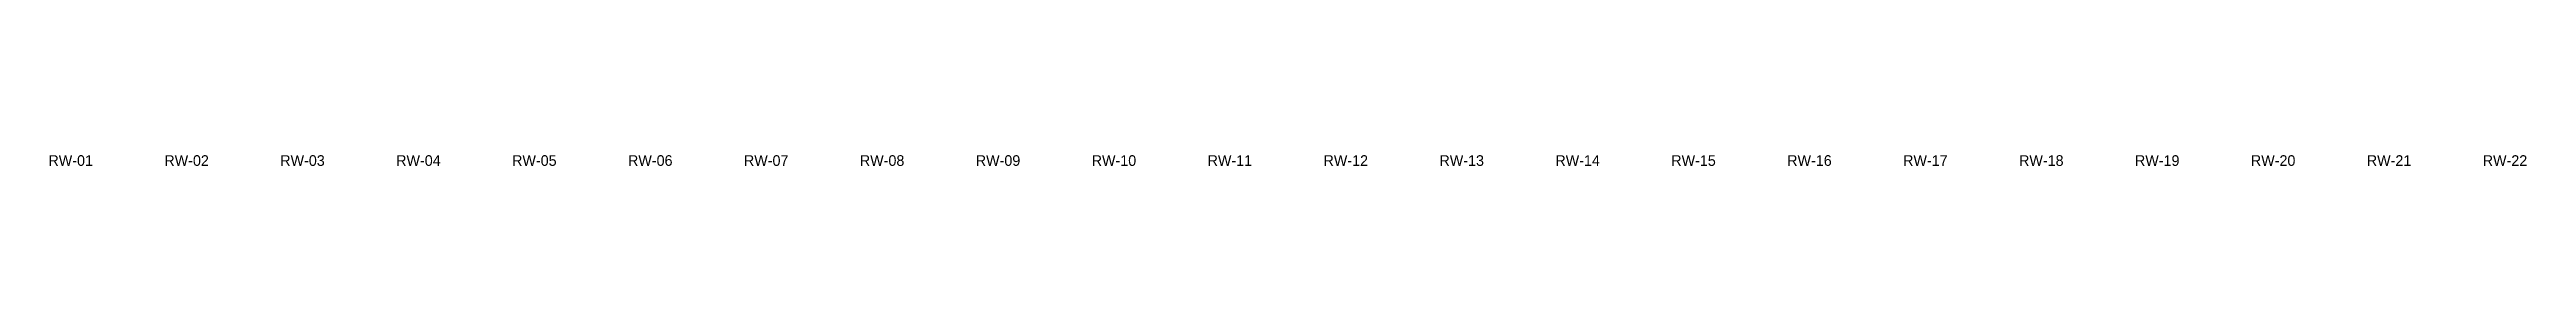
# Model space of a CAD drawing. Header units: metres. Extents: x 305.3 to 390.9, y -184.6 to -119.2.
# Drawn here: x 316.44 to 330.33, y -146.13 to -146.07 of the extents above; entities that cross this region are included whole.
import ezdxf
from ezdxf.enums import TextEntityAlignment as Align

# ---------------------------------------------------------------- set-up
doc = ezdxf.new("R2010")
doc.units = ezdxf.units.M
doc.layers.add('PLAN-CORTE-TEXTOS', color=5, linetype='Continuous')

msp = doc.modelspace()

# ---------------------------------------------------------------- texts
at = {"layer": 'PLAN-CORTE-TEXTOS'}
for s, p in [('RW-01', (316.559, -146.104)), ('RW-02', (317.209, -146.104)), ('RW-03', (317.859, -146.104)), ('RW-04', (318.509, -146.104)), ('RW-05', (319.159, -146.104)), ('RW-06', (319.809, -146.104)), ('RW-07', (320.459, -146.104)), ('RW-08', (321.109, -146.104)), ('RW-09', (321.759, -146.104)), ('RW-10', (322.409, -146.104)), ('RW-11', (323.059, -146.104)), ('RW-12', (323.709, -146.104)), ('RW-13', (324.359, -146.104)), ('RW-14', (325.009, -146.104)), ('RW-15', (325.659, -146.104)), ('RW-16', (326.309, -146.104)), ('RW-17', (326.959, -146.104)), ('RW-18', (327.609, -146.104)), ('RW-19', (328.259, -146.104)), ('RW-20', (328.909, -146.104)), ('RW-21', (329.559, -146.104)), ('RW-22', (330.209, -146.104))]:
    msp.add_text(s, height=0.06, dxfattribs=at).set_placement(p, align=Align.MIDDLE_CENTER)

doc.saveas('drawing.dxf')
